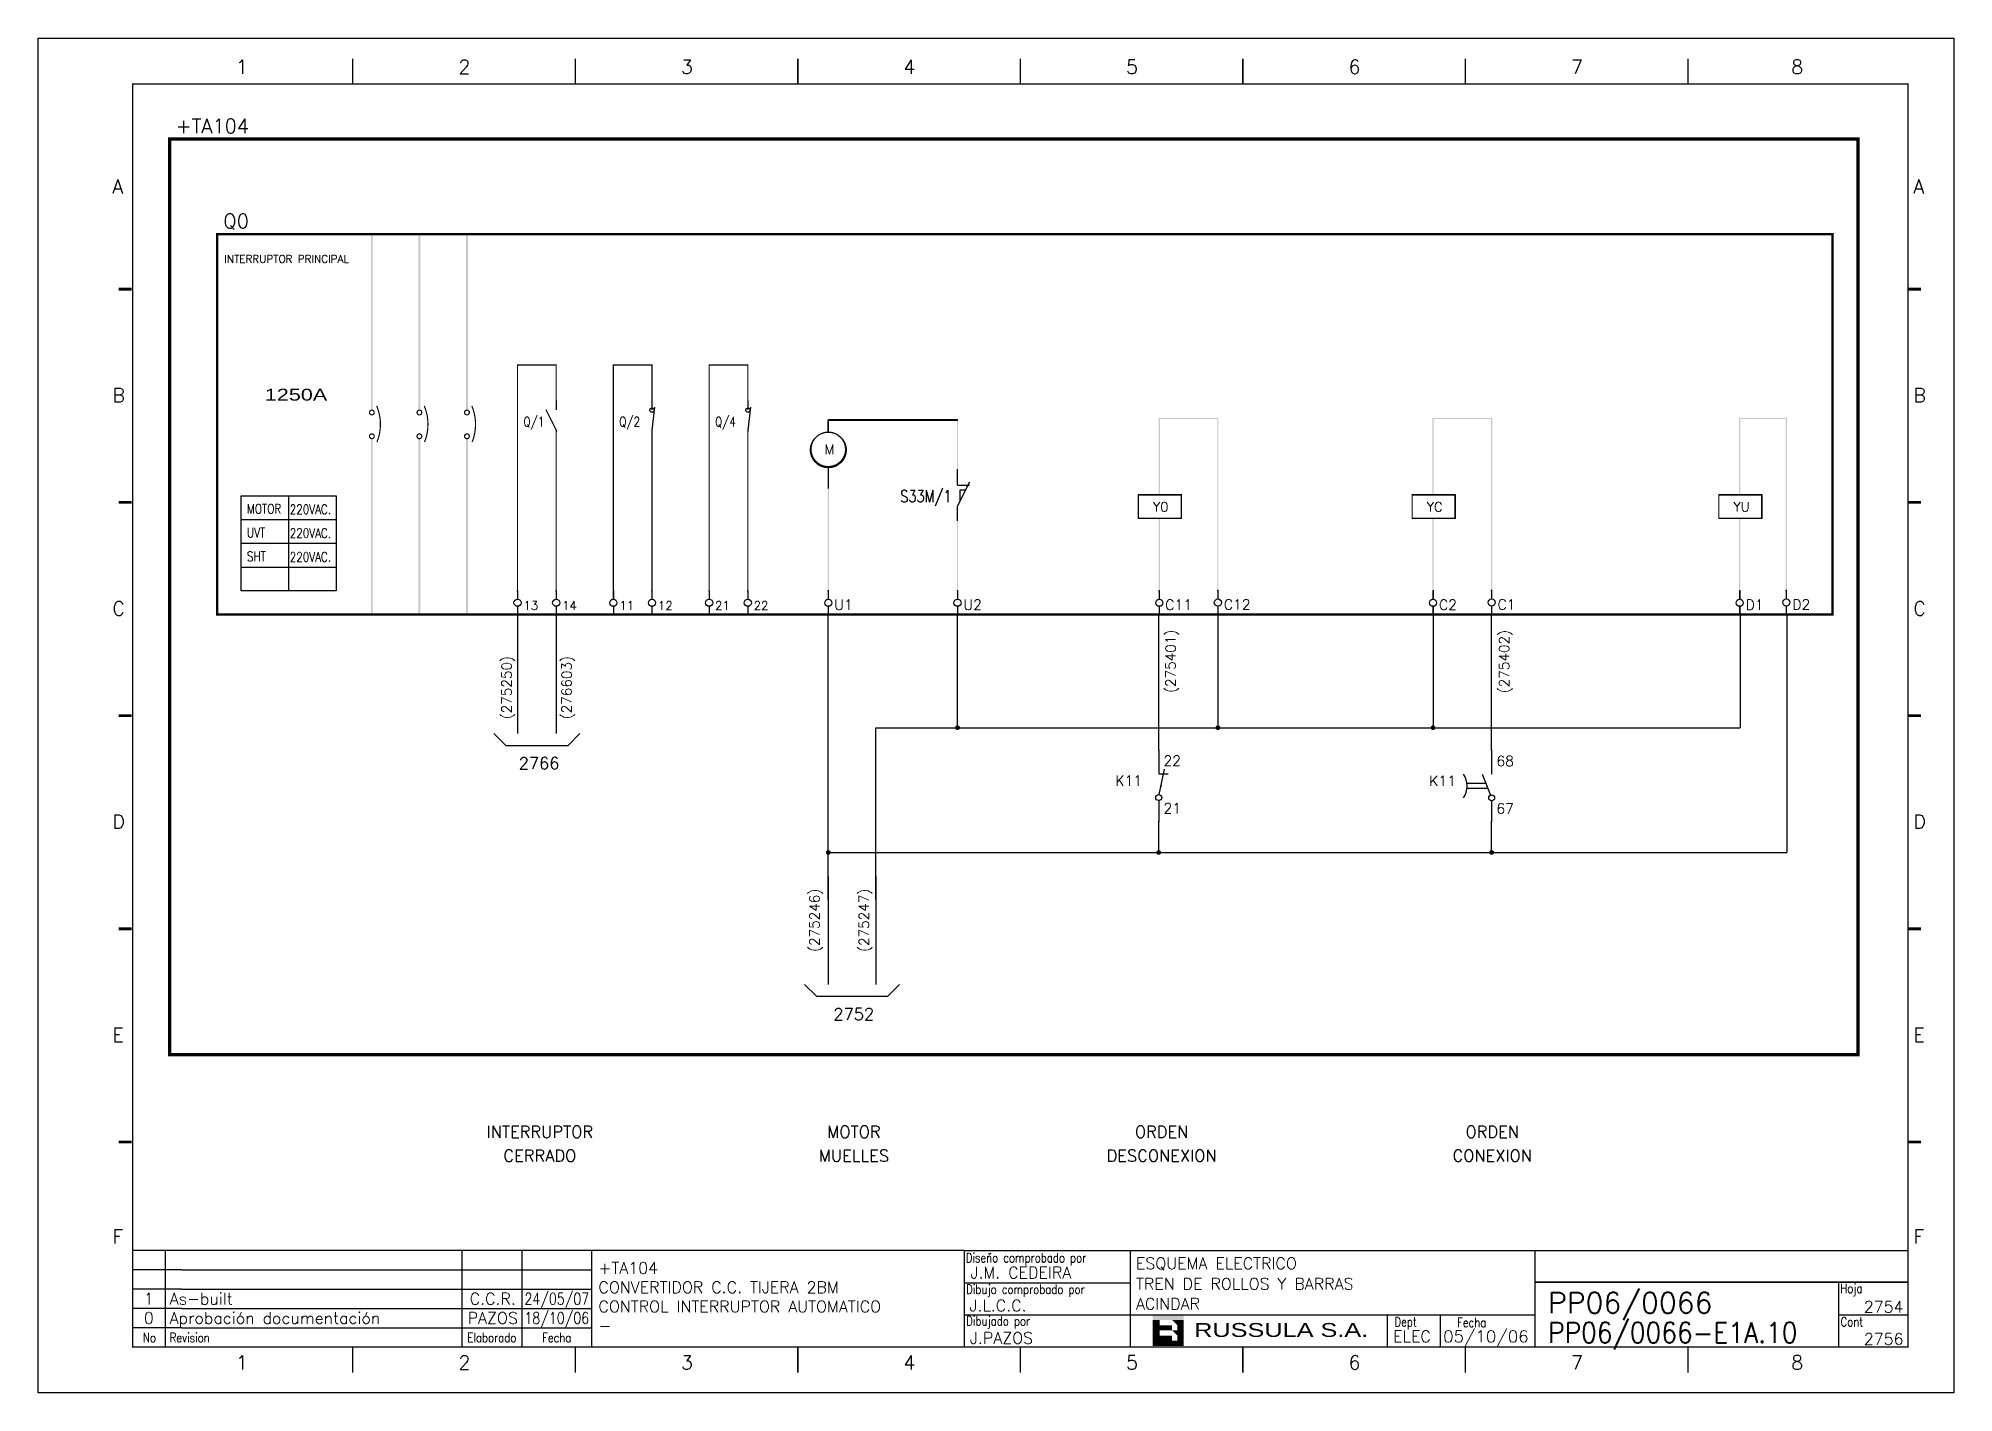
# Model space of a CAD drawing. Extents: x -25 to 1044, y -25744 to 292.
# Drawn here: x 416.3 to 836.3, y -20228.7 to -19931.7 of the extents above; entities that cross this region are included whole.
import ezdxf
from ezdxf.enums import TextEntityAlignment as Align

# ---------------------------------------------------------------- set-up
doc = ezdxf.new("R2010")
doc.units = 0
doc.header["$LTSCALE"] = 10
doc.header["$MEASUREMENT"] = 0
doc.linetypes.add('DASHDOT', pattern=[1, 0.5, -0.25, 0, -0.25])
doc.layers.get('0').update_dxf_attribs({"linetype": 'CONTINUOUS'})
for name, color, linetype in [('1', 7, 'CONTINUOUS'), ('10', 5, 'CONTINUOUS'), ('102', 7, 'CONTINUOUS'), ('2', 7, 'CONTINUOUS'), ('25', 3, 'CONTINUOUS'), ('8', 1, 'CONTINUOUS'), ('9', 6, 'CONTINUOUS'), ('DIBUJO', 7, 'CONTINUOUS'), ('NODE', 7, 'CONTINUOUS')]:
    doc.layers.add(name, color=color, linetype=linetype)
doc.styles.add('HELV', font='HELVBLD.SHX', dxfattribs={"width": 1.2})
doc.styles.add('HELVETICA', font='HELV.SHX')
doc.styles.add('LABEL', font='SIMPLEX', dxfattribs={"width": 0.8, "height": 4})
doc.styles.add('ROMAND', font='ROMAND.SHX', dxfattribs={"width": 0.7})
doc.styles.add('ROMANS', font='romans')
doc.styles.get("Standard").update_dxf_attribs({"font": 'simplex'})

msp = doc.modelspace()

# ---------------------------------------------------------------- texts
at = {"layer": '2', "color": 6}
for s, p in [('+TA104', (446.45, -19952.5)), ('Q0', (456.88, -19973.36))]:
    msp.add_text(s, height=3.129, dxfattribs=at).set_placement(p)
at = {"layer": '2', "style": 'ROMAND'}
msp.add_text('INTERRUPTOR PRINCIPAL', height=1.6686, dxfattribs=at).set_placement((457.13, -19980.92))
at = {"layer": '2', "color": 7}
for s, height, style, width, p in [('1250A', 2.607, 'HELV', 1.3, (466, -20011.16)), ('MOTOR', 2.086, 'ROMANS', 0.8, (462.09, -20035.93)), ('220VAC.', 2.086, 'ROMANS', 0.8, (471.46, -20036.05)), ('UVT', 2.086, 'ROMANS', 0.8, (462.09, -20041.15)), ('220VAC.', 2.086, 'ROMANS', 0.8, (471.46, -20041.27)), ('SHT', 2.086, 'ROMANS', 0.8, (462.09, -20046.36)), ('220VAC.', 2.086, 'ROMANS', 0.8, (471.46, -20046.48))]:
    msp.add_text(s, height=height, dxfattribs=dict(at, style=style, width=width)).set_placement(p)
at = {"layer": '2'}
for s, height, p in [('M', 2.09, (588.77, -20022.9)), ('Y0', 2.086, (660.75, -20035.51)), ('YC', 2.086, (720.77, -20035.51)), ('YU', 2.086, (788.02, -20035.51))]:
    msp.add_text(s, height=height, dxfattribs=at).set_placement(p)
at = {"layer": '2', "color": 6}
for s, p in [('(275401)', (665.72, -20075.28)), ('(275402)', (738.86, -20075.34)), ('(275250)', (520.12, -20081.05)), ('(276603)', (533.27, -20081.05)), ('(275246)', (587.63, -20132.08)), ('(275247)', (598.48, -20132.08))]:
    msp.add_text(s, height=2.19, rotation=90, dxfattribs=at).set_placement(p)
at = {"layer": '2', "color": 1, "style": 'ROMANS'}
for s, p in [('2766', (526.14, -20091.99)), ('2752', (595.14, -20147))]:
    msp.add_text(s, height=2.607, dxfattribs=at).set_placement(p, align=Align.CENTER)
at = {"layer": '2', "color": 7, "style": 'ROMANS'}
for s, height, p in [('INTERRUPTOR', 2.6072, (526.31, -20172.81)), ('MOTOR', 2.607, (595.17, -20172.81)), ('ORDEN', 2.607, (662.65, -20172.81)), ('ORDEN', 2.607, (735.15, -20172.81)), ('CERRADO', 2.607, (526.31, -20178.03)), ('MUELLES', 2.607, (595.17, -20178.03)), ('DESCONEXION', 2.6072, (662.65, -20178.03)), ('CONEXION', 2.607, (735.15, -20178.03))]:
    msp.add_text(s, height=height, dxfattribs=at).set_placement(p, align=Align.CENTER)
at = {"layer": '25', "color": 0, "width": 0.8}
for s, height, p in [('Q/1', 2.086, (527.29, -20016.83)), ('Q/2', 2.086, (548.3, -20016.83)), ('Q/4', 2.086, (569.31, -20016.83)), ('S33M/1', 2.607, (616.6, -20033.43))]:
    msp.add_text(s, height=height, dxfattribs=at).set_placement(p, align=Align.RIGHT)

# ---------------------------------------------------------------- blocks, each defined once
blk = doc.blocks.new('newcajec')
at = {"layer": '1'}
for p, q in [((179.4, 20.85), (0.13, 20.85)), ((7, 20.85), (7, 0)), ((71, 20.85), (71, 0)), ((84, 20.85), (84, 0.09)), ((99, 20.85), (99, 0)), ((215.2, 20.8), (215.2, 0)), ((10.6, 16.64), (0, 16.64)), ((10.6, 16.64), (99, 16.64)), ((184.64, 20.18), (184.81, 20.01)), ((184.81, 20.01), (185.18, 20.25)), ((10.6, 12.48), (0, 12.48)), ((10.6, 12.48), (99, 12.48)), ((179.4, 13.87), (215.2, 13.87)), ((368, 14.06), (368, 0)), ((10.6, 8.32), (0, 8.32)), ((10.6, 8.32), (99, 8.32)), ((10.6, 4.16), (0, 4.16)), ((10.6, 4.16), (99, 4.16)), ((179.4, 6.93), (267.63, 6.93)), ((267.63, 6.93), (302.5, 6.93)), ((270.63, 6.91), (270.63, 0)), ((282.07, 6.93), (282.07, 0)), ((368, 6.93), (383, 6.93))]:
    blk.add_line(p, q, dxfattribs=at)
for points in [[(47.5, 272.5, 0.3, 0.3, 0), (47.5, 277.91, 0.3, 0.3, 0)], [(95.5, 272.5, 0.3, 0.3, 0), (95.5, 277.91, 0.3, 0.3, 0)], [(143.5, 272.5, 0.3, 0.3, 0), (143.5, 277.91, 0.3, 0.3, 0)], [(191.5, 272.5, 0.3, 0.3, 0), (191.5, 277.91, 0.3, 0.3, 0)], [(239.5, 272.5, 0.3, 0.3, 0), (239.5, 277.91, 0.3, 0.3, 0)], [(287.5, 272.5, 0.3, 0.3, 0), (287.5, 277.91, 0.3, 0.3, 0)], [(335.5, 272.5, 0.3, 0.3, 0), (335.5, 277.91, 0.3, 0.3, 0)], [(-2.99, 228.23, 0.6, 0.6, 0), (-0.18, 228.23, 0.6, 0.6, 0)], [(383.01, 228.23, 0.6, 0.6, 0), (385.82, 228.23, 0.6, 0.6, 0)], [(-2.99, 182.23, 0.6, 0.6, 0), (-0.18, 182.23, 0.6, 0.6, 0)], [(383.01, 182.23, 0.6, 0.6, 0), (385.82, 182.23, 0.6, 0.6, 0)], [(-2.99, 136.23, 0.6, 0.6, 0), (-0.18, 136.23, 0.6, 0.6, 0)], [(383.01, 136.23, 0.6, 0.6, 0), (385.82, 136.23, 0.6, 0.6, 0)], [(-2.99, 90.23, 0.6, 0.6, 0), (-0.18, 90.23, 0.6, 0.6, 0)], [(383.01, 90.23, 0.6, 0.6, 0), (385.82, 90.23, 0.6, 0.6, 0)], [(-2.99, 44.23, 0.6, 0.6, 0), (-0.18, 44.23, 0.6, 0.6, 0)], [(383.01, 44.23, 0.6, 0.6, 0), (385.82, 44.23, 0.6, 0.6, 0)], [(383, 20.8, 0.3, 0.3, 0), (179.4, 20.8, 0.3, 0.3, 0), (179.4, 0, 0.3, 0.3, 0)], [(302.5, 20.8, 0.3, 0.3, 0), (302.5, 0, 0.3, 0.3, 0)], [(302.5, 14, 0.3, 0.3, 0), (383, 14, 0.3, 0.3, 0)], [(47.5, -5.5, 0.3, 0.3, 0), (47.5, -0.09, 0.3, 0.3, 0)], [(95.5, -5.5, 0.3, 0.3, 0), (95.5, -0.09, 0.3, 0.3, 0)], [(143.5, -5.5, 0.3, 0.3, 0), (143.5, -0.09, 0.3, 0.3, 0)], [(191.5, -5.5, 0.3, 0.3, 0), (191.5, -0.09, 0.3, 0.3, 0)], [(239.5, -5.5, 0.3, 0.3, 0), (239.5, -0.09, 0.3, 0.3, 0)], [(287.5, -5.5, 0.3, 0.3, 0), (287.5, -0.09, 0.3, 0.3, 0)], [(335.5, -5.5, 0.3, 0.3, 0), (335.5, -0.09, 0.3, 0.3, 0)]]:
    blk.add_lwpolyline(points, format="xyseb", dxfattribs=at)
at = {"layer": '1', "const_width": 0.3}
blk.add_lwpolyline([(0, 0), (0, 272.5), (383, 272.5), (383, 0)], close=True, dxfattribs=at)
at = {"layer": '2', "color": 14}
for p, q in [((221.42, 4.69), (221.42, 5.81)), ((221.42, 2.47), (221.42, 3.58))]:
    blk.add_line(p, q, dxfattribs=at)
for points in [[(220.05, 5.81), (220.05, 6.92), (226.74, 5.81), (226.74, 6.92)], [(221.42, 2.47), (220.05, 2.47), (221.42, 5.81), (220.05, 5.81)], [(221.42, 4.69), (224.25, 4.69), (221.42, 3.58), (224.25, 3.58)], [(224.25, 5.81), (225.37, 5.81), (225.37, 4.69)], [(225.37, 5.81), (226.74, 5.81), (225.37, 1.35), (226.74, 1.35)], [(224.25, 0.24), (224.25, 2.47), (220.05, 0.24), (220.05, 2.47)], [(224.25, 3.58), (225.37, 3.58), (225.37, 2.47)], [(226.74, 1.35), (226.74, 0.24), (224.25, 1.35), (224.25, 0.24)]]:
    blk.add_solid(points, dxfattribs=at)
at = {"layer": '1', "style": 'ROMANS'}
for s, p in [('1', (22.29, 274.68)), ('2', (70.29, 274.68)), ('3', (118.29, 274.68)), ('4', (166.29, 274.68)), ('5', (214.29, 274.68)), ('6', (262.29, 274.68)), ('7', (310.29, 274.68)), ('8', (357.79, 274.68)), ('A', (-4.37, 248.84)), ('A', (384.13, 248.84)), ('B', (-4.37, 203.84)), ('B', (384.13, 203.84)), ('C', (-4.37, 157.84)), ('C', (384.13, 157.84)), ('D', (-4.37, 111.84)), ('D', (384.13, 111.84)), ('E', (-4.37, 65.84)), ('E', (384.13, 65.84)), ('F', (-4.37, 22.34)), ('F', (384.13, 22.34)), ('1', (22.29, -4.82)), ('2', (70.29, -4.82)), ('3', (118.29, -4.82)), ('4', (166.29, -4.82)), ('5', (214.29, -4.82)), ('6', (262.29, -4.82)), ('7', (310.29, -4.82)), ('8', (357.79, -4.82))]:
    blk.add_text(s, height=3, dxfattribs=at).set_placement(p)
at = {"layer": '1', "style": 'LABEL', "width": 0.8}
for s, p in [('Diseno comprobado por', (179.73, 18.27)), ('Dibujo comprobado por', (179.81, 11.47)), ('Hoja', (368.38, 11.66)), ('Dibujado por', (179.83, 4.64)), ('Fecha', (285.71, 4.3)), ('Cont', (368.43, 4.46)), ('No', (2.23, 1.05)), ('Revision', (8, 1.05))]:
    blk.add_text(s, height=2, dxfattribs=at).set_placement(p)
for s, p in [('Dept', (274.61, 4.44)), ('Elaborado', (77.5, 1.05)), ('Fecha', (91.5, 1.05))]:
    blk.add_text(s, height=2, dxfattribs=at).set_placement(p, align=Align.CENTER)
at = {"layer": '10', "style": 'ROMANS'}
for tag, p in [('REV41', (3.5, 18.74)), ('REV43', (77.7, 18.74)), ('REV31', (3.5, 14.58)), ('REV33', (77.7, 14.58)), ('REV21', (3.5, 10.42)), ('REV23', (77.7, 10.42)), ('REV11', (3.5, 6.27)), ('REV13', (77.7, 6.27))]:
    blk.add_attdef(tag, text='', height=2.5, dxfattribs=at).set_placement(p, align=Align.MIDDLE)
for tag, p, height in [('REV42', (8, 17.49), 2.5), ('SHEETNAME1', (100.5, 15.83), 2.5), ('DESIGNCHECK', (180.74, 14.83), 2.5), ('DOCUMENTTYPE', (216.43, 16.8), 2.5), ('NOTA', (305.32, 15.8), 3), ('REV32', (8, 13.33), 2.5), ('SHEETNAME2', (100.5, 11.67), 2.5), ('OBJECT', (216.43, 12.4), 2.5), ('REV22', (8, 9.17), 2.5), ('SHEETNAME3', (100.5, 7.51), 2.5), ('DRAWINGCHECK', (180.53, 7.71), 2.5), ('CUSTOMER', (216.43, 8.08), 2.5), ('ORDER', (305.32, 7.3), 4.5), ('REV12', (8, 5.01), 2.5), ('SHEETNAME4', (100.5, 3.35), 2.5), ('DOCUMENT_ID', (305.32, 0.93), 4.4), ('USER', (180.63, 0.71), 2.5), ('DEPARTMENT', (271.93, 1.05), 2.5)]:
    blk.add_attdef(tag, p, '', height=height, dxfattribs=at)
for tag, width, p, p2 in [('REV44', 1.221199, (84.53, 17.49), (98.48, 17.49)), ('REV34', 1.221199, (84.53, 13.33), (98.48, 13.33)), ('REV24', 1.221199, (84.53, 9.17), (98.48, 9.17)), ('REV14', 1.221199, (84.53, 5.01), (98.48, 5.01)), ('CREATED2', 7.039915, (282.71, 1.05), (301.14, 1.05))]:
    blk.add_attdef(tag, text='', height=2.5, dxfattribs=dict(at, width=width)).set_placement(p, p2, align=Align.FIT)
for tag, p in [('SHEET', (382, 7.43)), ('NEXTSHEET', (382, 0.5))]:
    blk.add_attdef(tag, text='', height=2.5, dxfattribs=at).set_placement(p, align=Align.RIGHT)
at = {"layer": 'DIBUJO', "color": 14, "style": 'HELVETICA', "width": 1.3}
blk.add_text('RUSSULA S.A.', height=3, dxfattribs=at).set_placement((229, 2.19))
blk = doc.blocks.new('NOD', base_point=(237.5, 170))
at = {"layer": 'NODE'}
blk.add_point((237.5, 170), dxfattribs=at)
blk = doc.blocks.new('$$PLD12C')
for p, q in [((0, 2.5), (0, 0.75)), ((0, -0.75), (0, -2.5))]:
    blk.add_line(p, q)
at = {"layer": '2'}
blk.add_circle((0, 0), 0.75, dxfattribs=at)
for p in [(0, 2.5), (0, -2.5)]:
    blk.add_blockref('NOD', p, dxfattribs=at)
at = {"layer": '8'}
blk.add_attdef('*A', (1.25, -1.5), '', height=2.15, dxfattribs=at)
at = {"layer": '9'}
blk.add_attdef('ID', text='', height=2.15, dxfattribs=at).set_placement((-1.25, -1.5), align=Align.RIGHT)
blk = doc.blocks.new('$070203S')
at = {"layer": '102'}
for p, q in [((0, 0), (0, -5)), ((0.13, -9.39), (1.25, -4)), ((0, -5), (2, -5)), ((0, -10.62), (0, -15))]:
    blk.add_line(p, q, dxfattribs=at)
blk.add_circle((0, -10), 0.625, dxfattribs=at)
blk.add_point((0.52, -7.5), dxfattribs=at)
at = {"layer": '2'}
for p in [(0, 0), (0, -15)]:
    blk.add_blockref('NOD', p, dxfattribs=at)
at = {"layer": '8'}
for tag, p in [('1A', (1, -3.32)), ('2A', (1, -13.32))]:
    blk.add_attdef(tag, p, '', height=2.15, dxfattribs=at)
at = {"layer": '9'}
blk.add_attdef('ID', text='', height=2.15, dxfattribs=at).set_placement((-3.5, -7.5), align=Align.RIGHT)
blk = doc.blocks.new('$070202S')
at = {"layer": '102'}
for p, q in [((0, 0), (0, -5)), ((-2, -5), (-0.23, -9.42)), ((0, -10.62), (0, -15))]:
    blk.add_line(p, q, dxfattribs=at)
blk.add_circle((0, -10), 0.625, dxfattribs=at)
blk.add_point((-1, -7.5), dxfattribs=at)
at = {"layer": '2'}
for p in [(0, 0), (0, -15)]:
    blk.add_blockref('NOD', p, dxfattribs=at)
at = {"layer": '8'}
for tag, p in [('1A', (1, -3.32)), ('2A', (1, -13.32))]:
    blk.add_attdef(tag, p, '', height=2.15, dxfattribs=at)
at = {"layer": '9'}
blk.add_attdef('ID', text='', height=2.15, dxfattribs=at).set_placement((-3.5, -7.5), align=Align.RIGHT)

# ---------------------------------------------------------------- linework, layer by layer
for p, q in [((674.99, -20058.05), (674.99, -20082.89)), ((722.16, -20058.09), (722.16, -20082.89))]:
    msp.add_line(p, q)
at = {"const_width": 0.521}
for points in [[(674.73, -20082.89, 1), (675.25, -20082.89, 1)], [(721.9, -20082.89, 1), (722.42, -20082.89, 1)], [(661.75, -20110.24, 1), (662.27, -20110.24, 1)], [(734.75, -20110.24, 1), (735.28, -20110.24, 1)]]:
    msp.add_lwpolyline(points, format="xyb", close=True, dxfattribs=at)
for centre in [(550.88, -20013.24), (571.92, -20013.24)]:
    msp.add_circle(centre, 0.468)
at = {"layer": '2'}
for p, q in [((589.56, -20018.07), (589.56, -20015.47)), ((589.56, -20015.47), (617.86, -20015.47)), ((589.56, -20025.89), (589.56, -20030.46)), ((657.58, -20031.8), (666.97, -20031.8)), ((657.58, -20037.02), (657.58, -20031.8)), ((666.97, -20031.8), (666.97, -20037.02)), ((717.6, -20031.8), (726.99, -20031.8)), ((726.99, -20031.8), (726.99, -20037.02)), ((784.85, -20031.8), (794.23, -20031.8)), ((794.23, -20031.8), (794.23, -20037.02)), ((666.97, -20037.02), (657.58, -20037.02)), ((726.99, -20037.02), (717.6, -20037.02)), ((794.23, -20037.02), (784.85, -20037.02)), ((733.76, -20095.15), (729.6, -20095.15)), ((734.18, -20096.19), (729.6, -20096.19))]:
    msp.add_line(p, q, dxfattribs=at)
at = {"layer": '2', "color": 7}
for p, q in [((460.79, -20032.02), (481.65, -20032.02)), ((460.79, -20052.88), (460.79, -20032.02)), ((471.22, -20032.02), (471.22, -20052.88)), ((481.65, -20032.02), (481.65, -20052.88)), ((460.79, -20037.24), (481.65, -20037.24)), ((460.79, -20042.45), (481.65, -20042.45)), ((460.79, -20047.66), (481.65, -20047.66)), ((481.65, -20052.88), (460.79, -20052.88)), ((521.42, -20058.09), (521.42, -20084.17)), ((529.9, -20058.09), (529.9, -20084.17)), ((589.56, -20120.67), (589.56, -20058.09)), ((617.89, -20082.89), (617.89, -20058.09)), ((662.01, -20087.78), (662.01, -20058.09)), ((735.02, -20087.85), (735.02, -20058.16)), ((789.54, -20058.1), (789.54, -20082.89)), ((799.76, -20058.06), (799.76, -20110.24)), ((516.21, -20084.17), (518.82, -20086.77)), ((532.5, -20086.77), (535.11, -20084.17)), ((599.99, -20120.67), (599.99, -20082.89)), ((599.99, -20082.89), (617.89, -20082.89)), ((617.89, -20082.89), (763.32, -20082.89)), ((763.32, -20082.89), (789.54, -20082.89)), ((518.82, -20086.77), (532.5, -20086.77)), ((662.01, -20110.24), (662.01, -20103.43)), ((735.02, -20110.24), (735.02, -20103.49)), ((589.56, -20110.24), (708.82, -20110.24)), ((708.82, -20110.24), (763.32, -20110.24)), ((763.32, -20110.24), (799.76, -20110.24)), ((589.56, -20115.45), (589.56, -20139.17)), ((599.99, -20115.45), (599.99, -20139.17)), ((584.34, -20139.17), (586.95, -20141.78)), ((586.95, -20141.78), (602.59, -20141.78)), ((602.59, -20141.78), (605.2, -20139.17))]:
    msp.add_line(p, q, dxfattribs=at)
at = {"layer": '2', "color": 3, "linetype": 'DASHDOT'}
for points, const_width in [([(445.14, -19953.8), (815.37, -19953.8), (815.37, -20154.56), (445.14, -20154.56), (445.14, -19953.8)], 0.73), ([(455.57, -19974.66), (809.78, -19974.66), (809.78, -20058.09), (455.57, -20058.09), (455.57, -19974.66)], 0.521)]:
    msp.add_lwpolyline(points, dxfattribs=dict(at, const_width=const_width))
at = {"layer": '2', "const_width": 0.261}
for points in [[(529.9, -20013.25), (529.9, -20003.34), (521.42, -20003.34), (521.42, -20052.88)], [(550.9, -20013.25), (550.9, -20003.34), (542.43, -20003.34), (542.43, -20052.88)], [(571.91, -20013.25), (571.91, -20003.34), (563.44, -20003.34), (563.44, -20052.88)], [(589.56, -20018.2), (589.56, -20015.33), (617.86, -20015.33), (617.86, -20015.47)], [(529.9, -20017.88), (529.9, -20052.88)], [(550.9, -20017.88), (550.9, -20052.88)], [(571.91, -20017.88), (571.91, -20052.88)], [(589.56, -20030.46), (589.56, -20025.76)], [(657.58, -20031.8), (666.97, -20031.8), (666.97, -20037.02), (657.58, -20037.02), (657.58, -20031.8)], [(717.6, -20031.8), (726.99, -20031.8), (726.99, -20037.02), (717.6, -20037.02), (717.6, -20031.8)], [(784.85, -20031.8), (794.23, -20031.8), (794.23, -20037.02), (784.85, -20037.02), (784.85, -20031.8)]]:
    msp.add_lwpolyline(points, dxfattribs=at)
at = {"layer": '2', "const_width": 0.256}
for points in [[(490.6, -20020.26, 0.096109), (491.35, -20016.38, 0.10084), (490.53, -20012.32, 1)], [(501.03, -20020.26, 0.096109), (501.78, -20016.38, 0.10084), (500.96, -20012.32, 1)], [(511.46, -20020.26, 0.096109), (512.21, -20016.38, 0.10084), (511.39, -20012.32, 1)]]:
    msp.add_lwpolyline(points, format="xyb", dxfattribs=at)
at = {"layer": '2', "const_width": 0.261}
for points in [[(488.95, -20013.77, 1), (489.99, -20013.77, 1)], [(499.38, -20013.77, 1), (500.42, -20013.77, 1)], [(509.8, -20013.77, 1), (510.85, -20013.77, 1)], [(488.95, -20018.98, 1), (489.99, -20018.98, 1)], [(499.38, -20018.98, 1), (500.42, -20018.98, 1)], [(509.8, -20018.98, 1), (510.85, -20018.98, 1)], [(585.78, -20021.85, 1), (593.34, -20021.85, 1)]]:
    msp.add_lwpolyline(points, format="xyb", close=True, dxfattribs=at)
at = {"layer": '2', "color": 7, "const_width": 0.521}
for points in [[(617.63, -20082.89, 1), (618.16, -20082.89, 1)], [(589.3, -20110.24, 1), (589.82, -20110.24, 1)]]:
    msp.add_lwpolyline(points, format="xyb", close=True, dxfattribs=at)
at = {"layer": '2'}
msp.add_circle((589.56, -20021.98), 3.91, dxfattribs=at)
msp.add_arc((724.71, -20095.67), 4.92, 327.9946, 32.0054, dxfattribs=at)
for points in [[(489.26, -20013.25), (489.68, -20013.25), (489.26, -19974.66), (489.68, -19974.66)], [(499.69, -20013.25), (500.11, -20013.25), (499.69, -19974.66), (500.11, -19974.66)], [(510.12, -20013.25), (510.53, -20013.25), (510.12, -19974.66), (510.53, -19974.66)], [(489.68, -20019.51), (489.26, -20019.51), (489.68, -20058.09), (489.26, -20058.09)], [(500.11, -20019.51), (499.69, -20019.51), (500.11, -20058.09), (499.69, -20058.09)], [(510.53, -20019.51), (510.12, -20019.51), (510.53, -20058.09), (510.12, -20058.09)], [(589.69, -20028.84), (589.43, -20028.84), (589.69, -20052.88), (589.43, -20052.88)], [(521.55, -20052.89), (521.29, -20052.89), (521.55, -20054.72), (521.29, -20054.72)], [(530.03, -20052.89), (529.77, -20052.89), (530.03, -20054.72), (529.77, -20054.72)], [(542.56, -20052.89), (542.3, -20052.89), (542.56, -20054.72), (542.3, -20054.72)], [(551.03, -20052.89), (550.77, -20052.89), (551.03, -20054.72), (550.77, -20054.72)], [(563.57, -20052.89), (563.31, -20052.89), (563.57, -20054.72), (563.31, -20054.72)], [(572.04, -20052.89), (571.78, -20052.89), (572.04, -20054.72), (571.78, -20054.72)], [(589.69, -20052.89), (589.43, -20052.89), (589.69, -20054.72), (589.43, -20054.72)], [(618.02, -20052.89), (617.76, -20052.89), (618.02, -20054.72), (617.76, -20054.72)], [(662.27, -20052.89), (662.01, -20052.89), (662.27, -20054.72), (662.01, -20054.72)], [(675.12, -20052.85), (674.86, -20052.85), (675.12, -20054.67), (674.86, -20054.67)], [(722.29, -20052.89), (722.03, -20052.89), (722.29, -20054.72), (722.03, -20054.72)], [(735.15, -20052.85), (734.88, -20052.85), (735.15, -20054.67), (734.88, -20054.67)], [(789.54, -20052.89), (789.28, -20052.89), (789.54, -20054.72), (789.28, -20054.72)], [(799.76, -20052.85), (799.5, -20052.85), (799.76, -20054.67), (799.5, -20054.67)], [(521.55, -20056.25), (521.29, -20056.25), (521.55, -20058.09), (521.29, -20058.09)], [(530.03, -20056.25), (529.77, -20056.25), (530.03, -20058.09), (529.77, -20058.09)], [(589.69, -20056.25), (589.43, -20056.25), (589.69, -20058.09), (589.43, -20058.09)], [(618.02, -20056.25), (617.76, -20056.25), (618.02, -20058.09), (617.76, -20058.09)], [(662.27, -20056.25), (662.01, -20056.25), (662.27, -20058.09), (662.01, -20058.09)], [(675.12, -20056.21), (674.86, -20056.21), (675.12, -20058.05), (674.86, -20058.05)], [(722.29, -20056.25), (722.03, -20056.25), (722.29, -20058.09), (722.03, -20058.09)], [(735.15, -20056.21), (734.88, -20056.21), (735.15, -20058.05), (734.88, -20058.05)], [(789.54, -20056.26), (789.28, -20056.26), (789.54, -20058.1), (789.28, -20058.1)], [(799.76, -20056.22), (799.5, -20056.22), (799.76, -20058.06), (799.5, -20058.06)]]:
    msp.add_trace(points, dxfattribs=at)
at = {"layer": '2', "color": 0}
for points in [[(618.02, -20015.2), (617.76, -20015.2), (618.02, -20029.67), (617.76, -20029.67)], [(662.27, -20014.93), (662.01, -20014.93), (662.27, -20031.8), (662.01, -20031.8)], [(662.14, -20014.94), (662.14, -20015.2), (675.12, -20014.94), (675.12, -20015.2)], [(675.12, -20014.94), (674.86, -20014.94), (675.12, -20052.84), (674.86, -20052.84)], [(722.29, -20014.93), (722.03, -20014.93), (722.29, -20031.8), (722.03, -20031.8)], [(722.17, -20014.94), (722.17, -20015.2), (735.15, -20014.94), (735.15, -20015.2)], [(735.15, -20014.94), (734.88, -20014.94), (735.15, -20052.84), (734.88, -20052.84)], [(789.54, -20014.93), (789.28, -20014.93), (789.54, -20031.8), (789.28, -20031.8)], [(789.41, -20014.94), (789.41, -20015.2), (799.76, -20014.94), (799.76, -20015.2)], [(799.76, -20014.94), (799.5, -20014.94), (799.76, -20052.84), (799.5, -20052.84)], [(618.02, -20034.3), (617.76, -20034.3), (618.02, -20052.88), (617.76, -20052.88)], [(662.27, -20037.02), (662.01, -20037.02), (662.27, -20052.88), (662.01, -20052.88)], [(722.29, -20037.02), (722.03, -20037.02), (722.29, -20052.88), (722.03, -20052.88)], [(789.54, -20037.02), (789.28, -20037.02), (789.54, -20052.88), (789.28, -20052.88)]]:
    msp.add_trace(points, dxfattribs=at)
at = {"layer": '25', "color": 0, "linetype": 'Continuous'}
for p, q in [((529.9, -20011.13), (529.9, -20013.09)), ((551.46, -20012.59), (550.88, -20017.66)), ((550.9, -20011.13), (550.9, -20013.09)), ((571.91, -20011.13), (571.91, -20013.09)), ((572.5, -20012.59), (571.92, -20017.66)), ((527.61, -20013.09), (529.9, -20017.65)), ((529.9, -20017.65), (529.9, -20017.98)), ((550.9, -20017.65), (550.9, -20017.98)), ((571.91, -20017.65), (571.91, -20017.98)), ((617.91, -20029.69), (617.91, -20026.21)), ((620.51, -20029.04), (617.91, -20034.25)), ((617.91, -20029.69), (620.51, -20029.69)), ((617.91, -20037.51), (617.91, -20034.25))]:
    msp.add_line(p, q, dxfattribs=at)
at = {"layer": '25', "color": 0}
for p, q in [((619.63, -20030.8), (618.43, -20030.8)), ((618.43, -20030.8), (618.43, -20033.21))]:
    msp.add_line(p, q, dxfattribs=at)
at = {"layer": 'DIBUJO'}
msp.add_lwpolyline([(416.33, -19931.71), (836.33, -19931.71), (836.33, -20228.71), (416.33, -20228.71), (416.33, -19931.71)], dxfattribs=at)

# ---------------------------------------------------------------- block references
at = {"layer": '2', "color": 7}
ref = msp.add_blockref('newcajec', (437.01, -20218.71), dxfattribs=dict(at, xscale=1.016513761467891, yscale=1.016513761467891, zscale=1.016513761467891))
ref.add_attrib('REV24', '24/05/07', dxfattribs={"layer": '10', "height": 2.541, "style": 'ROMANS', "width": 0.728168}).set_placement((522.93, -20209.39), (537.12, -20209.39), align=Align.FIT)
ref.add_attrib('SHEETNAME3', 'CONTROL INTERRUPTOR AUTOMATICO', (539.17, -20211.08), dxfattribs={"layer": '10', "height": 2.5413, "style": 'ROMANS'})
ref.add_attrib('SHEETNAME2', 'CONVERTIDOR C.C. TIJERA 2BM', (539.17, -20206.86), dxfattribs={"layer": '10', "height": 2.5413, "style": 'ROMANS'})
ref.add_attrib('SHEETNAME1', '+TA104', (539.17, -20202.63), dxfattribs={"layer": '10', "height": 2.541, "style": 'ROMANS'})
ref.add_attrib('USER', 'J.PAZOS', (620.63, -20217.99), dxfattribs={"layer": '10', "height": 2.541, "style": 'ROMANS'})
ref.add_attrib('DRAWINGCHECK', 'J.L.C.C.', (620.52, -20210.87), dxfattribs={"layer": '10', "height": 2.541, "style": 'ROMANS'})
ref.add_attrib('DESIGNCHECK', 'J.M. CEDEIRA', (620.73, -20203.64), dxfattribs={"layer": '10', "height": 2.5413, "style": 'ROMANS'})
ref.add_attrib('REV22', 'As-built', (445.14, -20209.39), dxfattribs={"layer": '10', "height": 2.541, "style": 'ROMANS'})
ref.add_attrib('REV12', 'Aprobación documentación', (445.14, -20213.62), dxfattribs={"layer": '10', "height": 2.5413, "style": 'ROMANS'})
ref.add_attrib('REV21', '1', dxfattribs={"layer": '10', "height": 2.54, "style": 'ROMANS'}).set_placement((440.57, -20208.12), align=Align.MIDDLE)
ref.add_attrib('REV11', '0', dxfattribs={"layer": '10', "height": 2.54, "style": 'ROMANS'}).set_placement((440.57, -20212.34), align=Align.MIDDLE)
ref.add_attrib('SHEETNAME4', '-', (539.17, -20215.31), dxfattribs={"layer": '10', "height": 2.54, "style": 'ROMANS'})
ref.add_attrib('REV14', '18/10/06', dxfattribs={"layer": '10', "height": 2.541, "style": 'ROMANS', "width": 0.728168}).set_placement((522.93, -20213.62), (537.12, -20213.62), align=Align.FIT)
ref.add_attrib('REV23', 'C.C.R.', dxfattribs={"layer": '10', "height": 2.541, "style": 'ROMANS'}).set_placement((515.99, -20208.12), align=Align.MIDDLE)
ref.add_attrib('REV13', 'PAZOS', dxfattribs={"layer": '10', "height": 2.541, "style": 'ROMANS'}).set_placement((515.99, -20212.34), align=Align.MIDDLE)
ref.add_attrib('DOCUMENT_ID', 'PP06/0066-E1A.10', (747.38, -20217.76), dxfattribs={"layer": '10', "height": 4.4727, "style": 'ROMANS', "width": 0.9})
ref.add_attrib('ORDER', 'PP06/0066', (747.38, -20211.29), dxfattribs={"layer": '10', "height": 4.574, "style": 'ROMANS'})
ref.add_attrib('CUSTOMER', 'ACINDAR', (657.02, -20210.49), dxfattribs={"layer": '10', "height": 2.541, "style": 'ROMANS'})
ref.add_attrib('OBJECT', 'TREN DE ROLLOS Y BARRAS', (657.02, -20206.11), dxfattribs={"layer": '10', "height": 2.5413, "style": 'ROMANS'})
ref.add_attrib('DOCUMENTTYPE', 'ESQUEMA ELECTRICO', (657.02, -20201.63), dxfattribs={"layer": '10', "height": 2.5413, "style": 'ROMANS'})
ref.add_attrib('CREATED2', '05/10/06', dxfattribs={"layer": '10', "height": 2.541, "style": 'ROMANS', "width": 0.961976}).set_placement((724.39, -20217.65), (743.13, -20217.65), align=Align.FIT)
ref.add_attrib('DEPARTMENT', 'ELEC', (713.43, -20217.65), dxfattribs={"layer": '10', "height": 2.541, "style": 'ROMANS'})
ref.add_attrib('NEXTSHEET', '2756', dxfattribs={"layer": '10', "height": 2.541, "style": 'ROMANS'}).set_placement((825.32, -20218.2), align=Align.RIGHT)
ref.add_attrib('SHEET', '2754', dxfattribs={"layer": '10', "height": 2.541, "style": 'ROMANS'}).set_placement((825.32, -20211.16), align=Align.RIGHT)
ref = msp.add_blockref('$$PLD12C', (521.42, -20055.49), dxfattribs=dict(at, xscale=1.042899108923663, yscale=1.042899108923663, zscale=1.042899108923663))
ref.add_attrib('*A', '13', (522.73, -20057.05), dxfattribs={"layer": '8', "height": 1.877})
ref = msp.add_blockref('$$PLD12C', (529.9, -20055.49), dxfattribs=dict(at, xscale=1.042899108923663, yscale=1.042899108923663, zscale=1.042899108923663))
ref.add_attrib('*A', '14', (531.2, -20057.05), dxfattribs={"layer": '8', "height": 1.877})
ref = msp.add_blockref('$$PLD12C', (542.43, -20055.49), dxfattribs=dict(at, xscale=1.042899108923663, yscale=1.042899108923663, zscale=1.042899108923663))
ref.add_attrib('*A', '11', (543.74, -20057.05), dxfattribs={"layer": '8', "height": 1.877})
ref = msp.add_blockref('$$PLD12C', (550.9, -20055.49), dxfattribs=dict(at, xscale=1.042899108923663, yscale=1.042899108923663, zscale=1.042899108923663))
ref.add_attrib('*A', '12', (552.21, -20057.05), dxfattribs={"layer": '8', "height": 1.877})
ref = msp.add_blockref('$$PLD12C', (563.44, -20055.49), dxfattribs=dict(at, xscale=1.042899108923663, yscale=1.042899108923663, zscale=1.042899108923663))
ref.add_attrib('*A', '21', (564.74, -20057.05), dxfattribs={"layer": '8', "height": 1.877})
ref = msp.add_blockref('$$PLD12C', (571.91, -20055.49), dxfattribs=dict(at, xscale=1.042899108923663, yscale=1.042899108923663, zscale=1.042899108923663))
ref.add_attrib('*A', '22', (573.22, -20057.05), dxfattribs={"layer": '8', "height": 1.877})
at = {"layer": '2', "color": 7, "xscale": 1.042899108923663, "yscale": 1.042899108923663, "zscale": 1.042899108923663}
for name, p, values in [('$$PLD12C', (589.56, -20055.49), {'*A': 'U1'}), ('$$PLD12C', (617.89, -20055.49), {'*A': 'U2'}), ('$$PLD12C', (662.14, -20055.49), {'*A': 'C11'}), ('$$PLD12C', (674.99, -20055.44), {'*A': 'C12'}), ('$$PLD12C', (722.16, -20055.49), {'*A': 'C2'}), ('$$PLD12C', (735.02, -20055.44), {'*A': 'C1'}), ('$$PLD12C', (789.41, -20055.49), {'*A': 'D1'}), ('$$PLD12C', (799.63, -20055.44), {'*A': 'D2'}), ('$070203S', (662.01, -20087.78), {'ID': 'K11', '1A': '22', '2A': '21'})]:
    msp.add_blockref(name, p, dxfattribs=at).add_auto_attribs(values)
at = {"layer": '2', "color": 7}
ref = msp.add_blockref('$070202S', (735.02, -20087.85), dxfattribs=dict(at, xscale=1.042899108923663, yscale=1.042899108923663, zscale=1.042899108923663))
ref.add_attrib('ID', 'K11', dxfattribs={"layer": '9', "height": 2.242}).set_placement((727.19, -20095.67), align=Align.RIGHT)
ref.add_attrib('1A', '68', (736.06, -20091.32), dxfattribs={"layer": '8', "height": 2.242})
ref.add_attrib('2A', '67', (736.06, -20101.75), dxfattribs={"layer": '8', "height": 2.242})

msp.set_redraw_order([(e.dxf.handle, doc.entitydb.next_handle()) for e in msp.query("TEXT MTEXT ATTDEF DIMENSION ARC_DIMENSION")])  # texts and dimensions are drawn at this point

doc.saveas('drawing.dxf')
